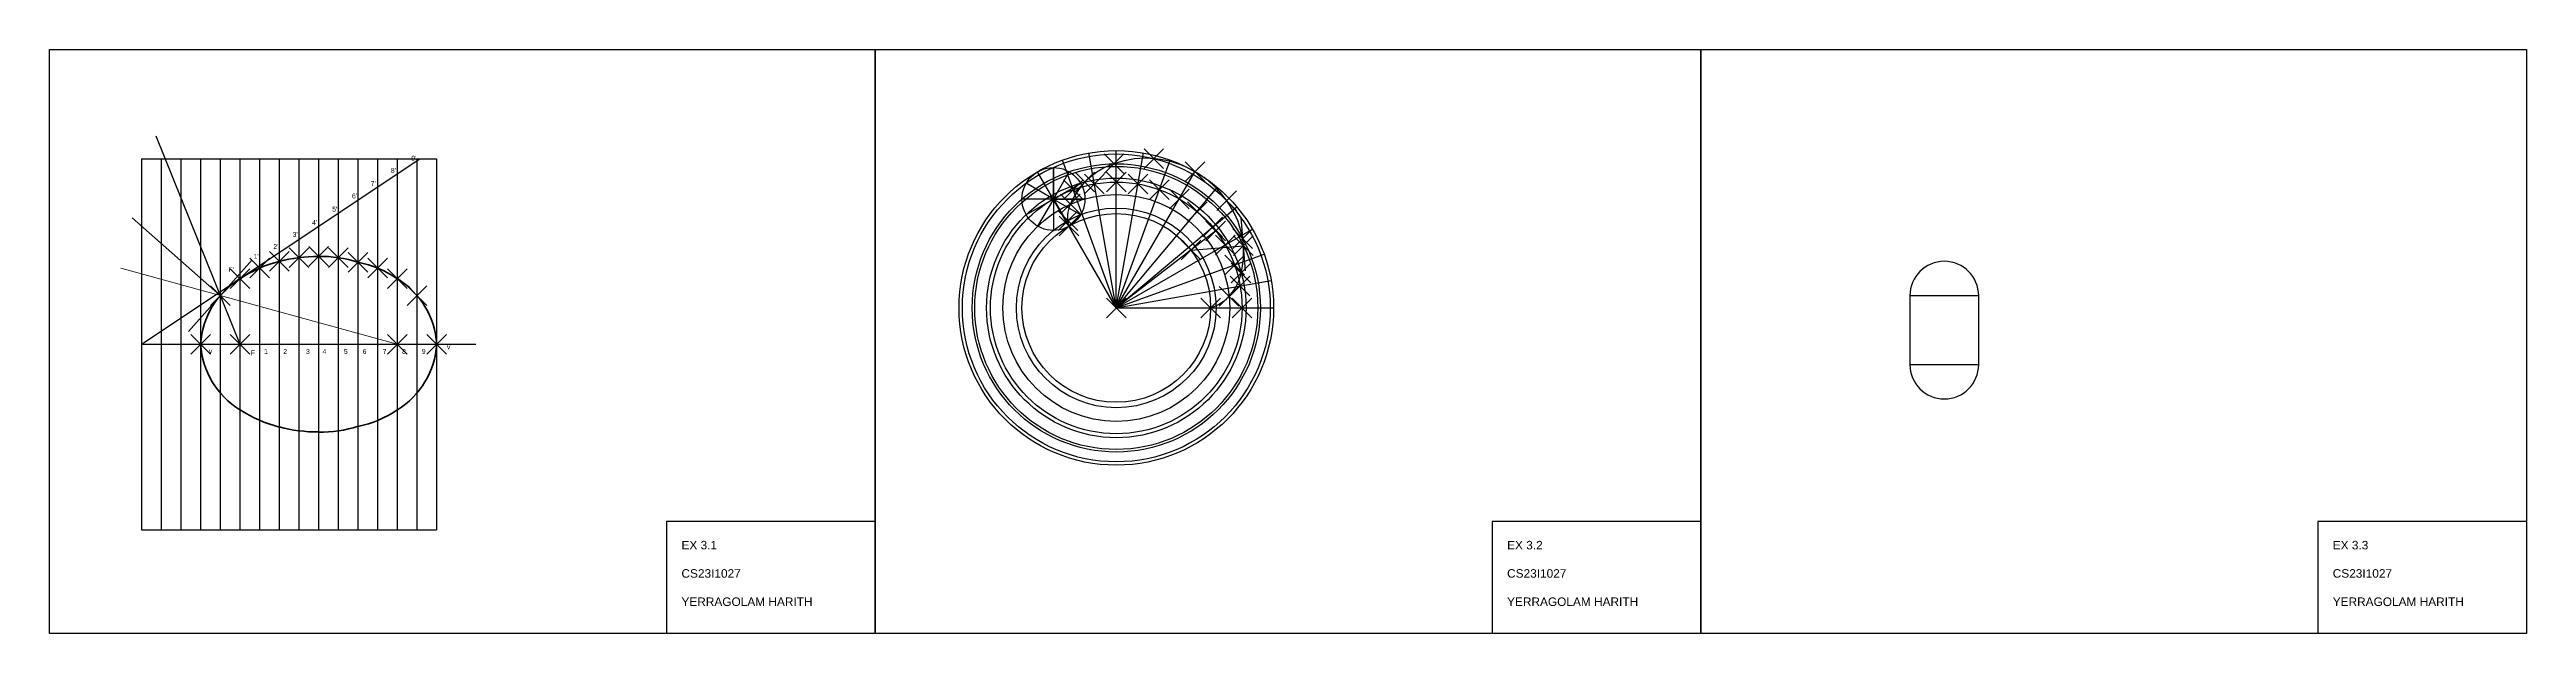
# Model space of a CAD drawing. Header units: millimetres. Extents: x 1766 to 3026, y 1554 to 1851.
import ezdxf

# ---------------------------------------------------------------- set-up
doc = ezdxf.new("R2010")
doc.units = ezdxf.units.MM
doc.header["$PDMODE"] = 3
doc.header["$PDSIZE"] = 5
doc.styles.get("Standard").update_dxf_attribs({"font": 'arial.ttf'})

msp = doc.modelspace()

# ---------------------------------------------------------------- linework, layer by layer
for p, q in [((1820, 1807.5), (1862.8, 1701.5)), ((1812.8, 1795.9), (1812.8, 1607.2)), ((1812.8, 1701.5), (1954.4, 1795.9)), ((1812.8, 1795.9), (1962.8, 1795.9)), ((1822.8, 1795.9), (1822.8, 1607.2)), ((1832.8, 1795.9), (1832.8, 1607.2)), ((1842.8, 1795.9), (1842.8, 1607.2)), ((1852.8, 1795.9), (1852.8, 1607.2)), ((1862.8, 1795.9), (1862.8, 1607.2)), ((1872.8, 1795.9), (1872.8, 1607.2)), ((1882.8, 1795.9), (1882.8, 1607.2)), ((1892.8, 1795.9), (1892.8, 1607.2)), ((1902.8, 1795.9), (1902.8, 1607.2)), ((1912.8, 1795.9), (1912.8, 1607.2)), ((1922.8, 1795.9), (1922.8, 1607.2)), ((1932.8, 1795.9), (1932.8, 1607.2)), ((1942.8, 1795.9), (1942.8, 1607.2)), ((1952.8, 1795.9), (1952.8, 1607.2)), ((1962.8, 1795.9), (1962.8, 1607.2)), ((2308.6, 1720), (2268.6, 1789.3)), ((2276.6, 1775.4), (2276.6, 1791.4)), ((2276.6, 1791.4), (2276.6, 1759.4)), ((2276.6, 1775.4), (2284.6, 1789.3)), ((2308.6, 1720), (2281.3, 1795.2)), ((2308.6, 1720), (2294.7, 1798.8)), ((2308.6, 1720), (2308.6, 1800)), ((2308.6, 1720), (2322.5, 1798.8)), ((2308.6, 1720), (2336, 1795.2)), ((2308.6, 1720), (2348.6, 1789.3)), ((2276.6, 1775.4), (2262.8, 1783.4)), ((2276.6, 1775.4), (2290.5, 1783.4)), ((2308.6, 1720), (2360, 1781.3)), ((2292.6, 1775.4), (2260.6, 1775.4)), ((2276.6, 1775.4), (2262.8, 1767.4)), ((2276.6, 1775.4), (2268.6, 1761.6)), ((2276.6, 1775.4), (2292.6, 1775.4)), ((2276.6, 1775.4), (2290.5, 1767.4)), ((2276.6, 1775.4), (2284.6, 1761.6)), ((2308.6, 1720), (2369.9, 1771.4)), ((2308.6, 1720), (2377.9, 1760)), ((2359.2, 1759.2), (2308.6, 1720)), ((2308.6, 1720), (2383.8, 1747.4)), ((2308.6, 1720), (2387.4, 1733.9)), ((2747.3, 1726.2), (2712.3, 1726.2)), ((2712.3, 1726.2), (2712.3, 1691.2)), ((2747.3, 1691.2), (2747.3, 1726.2)), ((2308.6, 1720), (2388.6, 1720)), ((1812.8, 1701.5), (1982.8, 1701.5)), ((2712.3, 1691.2), (2747.3, 1691.2)), ((1812.8, 1607.2), (1962.8, 1607.2))]:
    msp.add_line(p, q)
at = {"lineweight": 30}
for p, q in [((1852.8, 1726.3), (1808, 1765.9)), ((2374.4, 1738.8), (2372.1, 1766)), ((2346.6, 1749.4), (2373.3, 1751.6)), ((1836.7, 1708), (1869, 1744.5))]:
    msp.add_line(p, q, dxfattribs=at)
at = {"lineweight": 0}
msp.add_line((1942.8, 1701.5), (1802.2, 1740.2), dxfattribs=at)
at = {"lineweight": -3}
for p, q in [((2185.9, 1611.4), (2079.8, 1611.4)), ((2079.8, 1611.4), (2079.8, 1554.4)), ((2605.9, 1611.4), (2499.8, 1611.4)), ((2499.8, 1611.4), (2499.8, 1554.4)), ((3025.9, 1611.4), (2919.8, 1611.4)), ((2919.8, 1611.4), (2919.8, 1554.4))]:
    msp.add_line(p, q, dxfattribs=at)
for points in [[(1765.9, 1851.4), (2185.9, 1851.4), (2185.9, 1554.4), (1765.9, 1554.4)], [(2185.9, 1851.4), (2605.9, 1851.4), (2605.9, 1554.4), (2185.9, 1554.4)], [(2605.9, 1851.4), (3025.9, 1851.4), (3025.9, 1554.4), (2605.9, 1554.4)]]:
    msp.add_lwpolyline(points, close=True)
for centre, radius in [((2308.6, 1720), 80), ((2308.6, 1720), 78.3), ((2308.6, 1720), 73.3), ((2308.6, 1720), 72), ((2276.6, 1775.4), 16), ((2308.6, 1720), 66), ((2308.6, 1720), 64), ((2308.6, 1720), 57.7), ((2308.6, 1720), 50.8), ((2308.6, 1720), 48)]:
    msp.add_circle(centre, radius)
at = {"color": 85, "lineweight": 30, "true_color": 0x58ba48}
for centre, radius, start, end in [((2318.7, 1758.9), 36.2, 108.0752, 157.4882), ((2323.7, 1746.9), 49.2, 59.5601, 109.2506), ((2323.2, 1745.2), 50.9, 35.1442, 60), ((2298.6, 1766.4), 14.8, 154.6052, 198.9427), ((2329.6, 1748.4), 43.8, 346.0412, 36.6038), ((2349.2, 1742.1), 23.3, 288.5387, 349.3445)]:
    msp.add_arc(centre, radius, start, end, dxfattribs=at)
at = {"color": 114, "lineweight": 35, "true_color": 0x139b48}
for centre, radius, start, end in [((1899.5, 1678.9), 66.9, 104.4206, 123.2241), ((1902.7, 1667.5), 78.7, 89.9311, 104.644), ((1904.2, 1687.3), 58.9, 71.5213, 91.3765), ((1912.8, 1691.2), 53, 55.4874, 79.1105), ((1885.2, 1698.8), 42.5, 121.7978, 176.2747), ((1920.5, 1698.8), 42.5, 3.7253, 58.2022), ((1885.2, 1704.3), 42.5, 183.7253, 238.2022), ((1920.5, 1704.3), 42.5, 301.7978, 356.2747), ((1899.5, 1724.2), 66.9, 236.7759, 255.5794), ((1912.8, 1711.8), 53, 280.8895, 304.5126), ((1902.7, 1735.6), 78.7, 255.356, 270.0689), ((1904.2, 1715.7), 58.9, 268.6235, 288.4787)]:
    msp.add_arc(centre, radius, start, end, dxfattribs=at)
for centre, start, end in [((2729.8, 1726.2), 0, 180), ((2729.8, 1691.2), 180, 0)]:
    msp.add_arc(centre, 17.5, start, end)
for p in [(2307.5, 1793.3), (2327.7, 1795.9), (2348.6, 1789.3), (2285.2, 1772.8), (2286.7, 1780.1), (2292.6, 1784), (2297.5, 1783), (2308.6, 1784), (2319.7, 1783), (2330.5, 1780.1), (2340.6, 1775.4), (2364.8, 1774.5), (2284, 1764.4), (2284.6, 1761.6), (2349.8, 1769), (2357.6, 1761.1), (2359.2, 1759.2), (2346.6, 1749.4), (2364, 1752), (2372.9, 1755.3), (2373.3, 1751.6), (1862.8, 1734.9), (1872.8, 1740.3), (1882.8, 1743.7), (1892.8, 1745.6), (1902.8, 1746.3), (1912.8, 1745.6), (1922.8, 1743.2), (1932.8, 1740.3), (1942.8, 1734.9), (2368.8, 1741.9), (2372.1, 1737.8), (1852.8, 1726.3), (1952.8, 1726.3), (2366, 1725.9), (2371.6, 1731.1), (2308.6, 1720), (2356.6, 1720), (2372.6, 1720), (1842.8, 1701.5), (1862.8, 1701.5), (1862.8, 1701.5), (1942.8, 1701.5), (1962.8, 1701.5)]:
    msp.add_point(p)

# ---------------------------------------------------------------- texts
at = {"char_height": 2.5, "attachment_point": 1}
for s, width, insert in [("8'", 7.602, (1939.6, 1791.2)), ("9'", 7.602, (1950, 1797.4)), ("6'", 7.602, (1919.8, 1778.2)), ("7'", 7.602, (1929.3, 1784.5)), ("4'", 7.602, (1899.5, 1764.7)), ("5'", 7.602, (1909.7, 1771.5)), ("2'", 7.602, (1879.8, 1752.5)), ("3'", 7.602, (1889.6, 1758.6)), ("F'", 5.855, (1857, 1740.7)), ("1'", 7.602, (1869.7, 1747.5)), ('v', 5.807, (1847, 1699.3)), ('F', 4.515, (1868.3, 1698.4)), ('1', 7.716, (1875.1, 1699.1)), ('2', 7.716, (1884.8, 1699.1)), ('3', 7.716, (1896.4, 1699.1)), ('4', 7.716, (1904.8, 1699.1)), ('5', 7.716, (1915.7, 1699.1)), ('6', 7.716, (1925.2, 1699.1)), ('7', 7.716, (1935.4, 1699.1)), ('8', 7.716, (1945.3, 1699.1)), ('9', 7.716, (1955.3, 1699.1)), ('v', 5.807, (1968.1, 1701.5))]:
    msp.add_mtext_dynamic_manual_height_columns(s, width=width, gutter_width=12.5, heights=[0], dxfattribs=dict(at, insert=insert))
at = {"lineweight": -3, "char_height": 4.317, "attachment_point": 1}
for s, insert in [('EX 3.1\\P\\PCS23I1027\\P\\PYERRAGOLAM HARITH', (2087.4, 1601.5)), ('EX 3.2\\P\\PCS23I1027\\P\\PYERRAGOLAM HARITH', (2507.4, 1601.5)), ('EX 3.3\\P\\PCS23I1027\\P\\PYERRAGOLAM HARITH', (2927.4, 1601.5))]:
    msp.add_mtext_dynamic_manual_height_columns(s, width=152.824, gutter_width=21.6, heights=[0], dxfattribs=dict(at, insert=insert))

doc.saveas('drawing.dxf')
